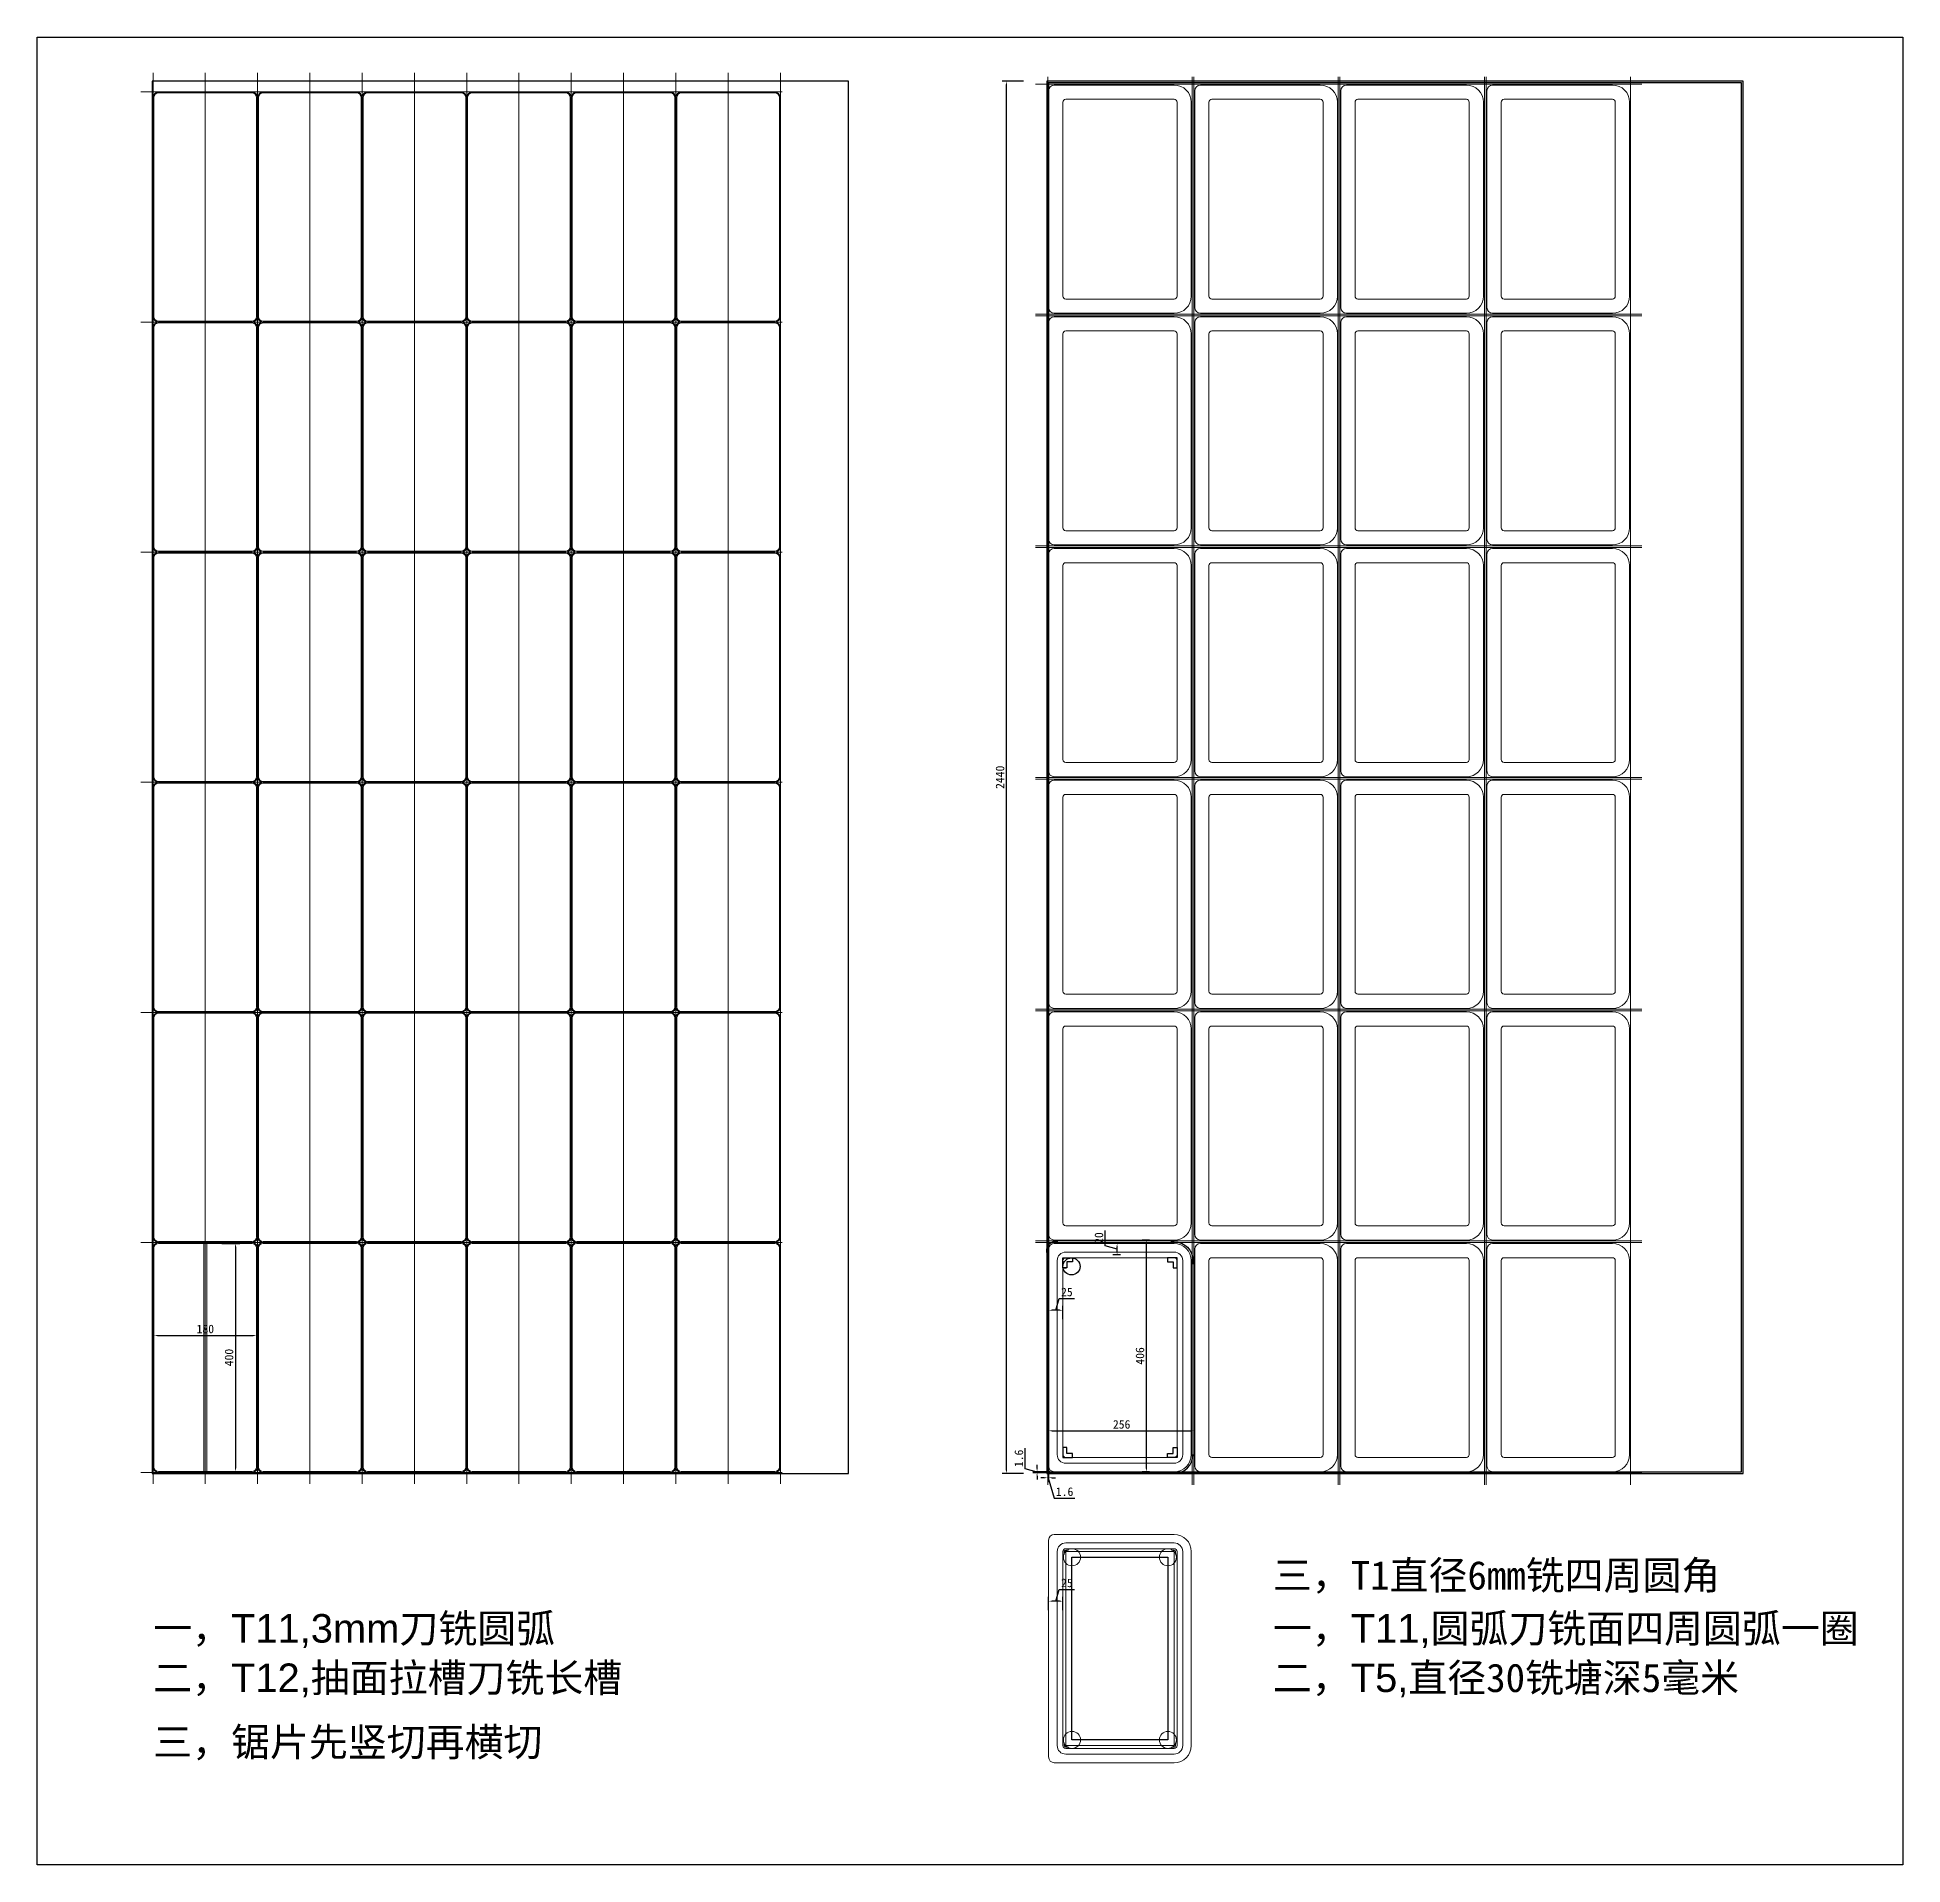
# Model space of a CAD drawing. Header units: millimetres. Extents: x 8271 to 20683, y -3281 to -79.
# Drawn here: x 17415 to 20683, y -3281 to -79 of the extents above; entities that cross this region are included whole.
import ezdxf

# ---------------------------------------------------------------- set-up
doc = ezdxf.new("R2010")
doc.units = ezdxf.units.MM
doc.layers.add('0-文字', color=2, linetype='Continuous')
doc.layers.add('0-标注', color=7, linetype='Continuous')
doc.layers.add('底板框实线', color=7, linetype='Continuous', lineweight=20)
doc.layers.add('木榫实线', color=4, linetype='Continuous', lineweight=15)
doc.styles.add('ROMANS', font='NSimSun.ttf')
doc.styles.get("Standard").update_dxf_attribs({"font": 'arial.ttf'})
doc.dimstyles.new('DIM 6', dxfattribs={"dimscale": 6, "dimtxt": 2.5, "dimasz": 1, "dimexe": 1.25, "dimexo": 0.625, "dimtad": 1, "dimdsep": 46, "dimtxsty": 'ROMANS', "dimcen": 0, "dimclrt": 7, "dimadec": 0, "dimazin": 0, "dimtfac": 1, "dimtofl": 0, "dimtmove": 1, "dimatfit": 3, "dimfxl": 5, "dimfxlon": 1, "dimarcsym": 0})

msp = doc.modelspace()

# ---------------------------------------------------------------- texts
at = {"layer": '0-文字', "char_height": 50, "width": 1645.4558, "attachment_point": 1}
for s, insert in [('{\\fSimSun|b0|i0|c134|p2;三，T1直径6mm铣四周圆角}', (19579.666, -2748.626)), ('一，T11,3mm刀铣圆弧', (17617.661, -2841.659)), ('{\\fSimSun|b0|i0|c134|p2;一，}T11,{\\fSimSun|b0|i0|c134|p2;圆弧刀铣面四周圆弧一圈}', (19579.666, -2841.659)), ('{\\fSimSun|b0|i0|c134|p2;二，}T12,{\\fSimSun|b0|i0|c134|p2;抽面拉槽刀铣长槽}', (17617.661, -2928.244)), ('{\\fSimSun|b0|i0|c134|p2;二，}T5,{\\fSimSun|b0|i0|c134|p2;直径30铣塘深5毫米}', (19579.666, -2928.244)), ('{\\fSimSun|b0|i0|c134|p2;三，锯片先竖切再横切}', (17617.661, -3040.703))]:
    msp.add_mtext(s, dxfattribs=dict(at, insert=insert))

# ---------------------------------------------------------------- blocks, each defined once
blk = doc.blocks.new('*D42')
at = {"layer": '0-标注', "color": 0, "lineweight": -2, "transparency": 16777216}
for p, q in [((19363.2, -2186.3), (19350.5, -2186.3)), ((19358, -2586.3), (19358, -2192.3)), ((19363.2, -2592.3), (19350.5, -2592.3))]:
    blk.add_line(p, q, dxfattribs=at)
at = {"layer": '0-标注', "color": 0, "transparency": 16777216}
for points in [[(19357, -2192.3), (19359, -2192.3), (19358, -2186.3)], [(19357, -2586.3), (19359, -2586.3), (19358, -2592.3)]]:
    blk.add_solid(points, dxfattribs=at)
at = {"layer": 'Defpoints', "color": 0, "transparency": 16777216}
for p in [(19358, -2186.3), (19366.9, -2186.3), (19366.9, -2592.3)]:
    blk.add_point(p, dxfattribs=at)
at = {"layer": '0-标注', "color": 7, "transparency": 16777216, "insert": (19346.7, -2389.3), "char_height": 15, "attachment_point": 5, "rotation": 90, "style": 'ROMANS'}
blk.add_mtext('406', dxfattribs=at)
blk = doc.blocks.new('*D41')
at = {"layer": '0-标注', "color": 0, "lineweight": -2, "transparency": 16777216}
for p, q in [((19186.6, -2543.7), (19186.6, -2513)), ((19442.6, -2543.7), (19442.6, -2513)), ((19192.6, -2520.5), (19436.6, -2520.5))]:
    blk.add_line(p, q, dxfattribs=at)
at = {"layer": '0-标注', "color": 0, "transparency": 16777216}
for points in [[(19192.6, -2519.5), (19192.6, -2521.5), (19186.6, -2520.5)], [(19436.6, -2519.5), (19436.6, -2521.5), (19442.6, -2520.5)]]:
    blk.add_solid(points, dxfattribs=at)
at = {"layer": 'Defpoints', "color": 0, "transparency": 16777216}
for p in [(19186.6, -2547.4), (19442.6, -2520.5), (19442.6, -2547.4)]:
    blk.add_point(p, dxfattribs=at)
at = {"layer": '0-标注', "color": 7, "transparency": 16777216, "insert": (19314.6, -2509.3), "char_height": 15, "attachment_point": 5, "style": 'ROMANS'}
blk.add_mtext('256', dxfattribs=at)
blk = doc.blocks.new('*D40')
at = {"layer": '0-标注', "color": 0, "lineweight": -2, "transparency": 16777216}
for p, q in [((19145.7, -2586.9), (19145.7, -2550.7)), ((19166.4, -2586.3), (19166.4, -2580.3)), ((19166.4, -2593.1), (19145.7, -2586.9)), ((19182.9, -2592.3), (19158.9, -2592.3)), ((19179.3, -2593.9), (19158.9, -2593.9)), ((19166.4, -2592.3), (19166.4, -2593.9)), ((19166.4, -2599.9), (19166.4, -2605.9))]:
    blk.add_line(p, q, dxfattribs=at)
at = {"layer": '0-标注', "color": 0, "transparency": 16777216}
for points in [[(19165.4, -2586.3), (19167.4, -2586.3), (19166.4, -2592.3)], [(19165.4, -2599.9), (19167.4, -2599.9), (19166.4, -2593.9)]]:
    blk.add_solid(points, dxfattribs=at)
at = {"layer": 'Defpoints', "color": 0, "transparency": 16777216}
for p in [(19166.4, -2593.9), (19183, -2593.9), (19186.6, -2592.3)]:
    blk.add_point(p, dxfattribs=at)
at = {"layer": '0-标注', "color": 7, "transparency": 16777216, "insert": (19134.5, -2568.8), "char_height": 15, "attachment_point": 5, "rotation": 90, "style": 'ROMANS'}
blk.add_mtext('1.6', dxfattribs=at)
blk = doc.blocks.new('*D39')
at = {"layer": '0-标注', "color": 0, "lineweight": -2, "transparency": 16777216}
for p, q in [((19179, -2602.8), (19173, -2602.8)), ((19185, -2596), (19185, -2610.3)), ((19186.6, -2602.8), (19185, -2602.8)), ((19185.8, -2602.8), (19196.5, -2638.4)), ((19186.6, -2596), (19186.6, -2610.3)), ((19192.6, -2602.8), (19198.6, -2602.8)), ((19196.5, -2638.4), (19232.7, -2638.4))]:
    blk.add_line(p, q, dxfattribs=at)
at = {"layer": '0-标注', "color": 0, "transparency": 16777216}
for points in [[(19179, -2601.8), (19179, -2603.8), (19185, -2602.8)], [(19192.6, -2601.8), (19192.6, -2603.8), (19186.6, -2602.8)]]:
    blk.add_solid(points, dxfattribs=at)
at = {"layer": 'Defpoints', "color": 0, "transparency": 16777216}
for p in [(19185, -2592.3), (19185, -2602.8), (19186.6, -2592.3)]:
    blk.add_point(p, dxfattribs=at)
at = {"layer": '0-标注', "color": 7, "transparency": 16777216, "insert": (19214.6, -2627.2), "char_height": 15, "attachment_point": 5, "style": 'ROMANS'}
blk.add_mtext('1.6', dxfattribs=at)
blk = doc.blocks.new('*D38')
at = {"layer": '0-标注', "color": 0, "lineweight": -2, "transparency": 16777216}
for p, q in [((19142.7, -155.3), (19105.2, -155.3)), ((19112.7, -2589.3), (19112.7, -161.3)), ((19142.7, -2595.3), (19105.2, -2595.3))]:
    blk.add_line(p, q, dxfattribs=at)
at = {"layer": '0-标注', "color": 0, "transparency": 16777216}
for points in [[(19111.7, -161.3), (19113.7, -161.3), (19112.7, -155.3)], [(19111.7, -2589.3), (19113.7, -2589.3), (19112.7, -2595.3)]]:
    blk.add_solid(points, dxfattribs=at)
at = {"layer": 'Defpoints', "color": 0, "transparency": 16777216}
for p in [(19112.7, -155.3), (19183.6, -155.3), (19183.6, -2595.3)]:
    blk.add_point(p, dxfattribs=at)
at = {"layer": '0-标注', "color": 7, "transparency": 16777216, "insert": (19101.5, -1375.3), "char_height": 15, "attachment_point": 5, "rotation": 90, "style": 'ROMANS'}
blk.add_mtext('2440', dxfattribs=at)
blk = doc.blocks.new('*D37')
at = {"layer": '0-标注', "color": 0, "lineweight": -2, "transparency": 16777216}
for p, q in [((19199.1, -2819), (19205.3, -2798.4)), ((19205.3, -2798.4), (19231.8, -2798.4)), ((19186.6, -2834.9), (19186.6, -2811.5)), ((19205.6, -2819), (19192.6, -2819)), ((19211.6, -2834.9), (19211.6, -2811.5))]:
    blk.add_line(p, q, dxfattribs=at)
at = {"layer": '0-标注', "color": 0, "transparency": 16777216}
for points in [[(19192.6, -2818), (19192.6, -2820), (19186.6, -2819)], [(19205.6, -2818), (19205.6, -2820), (19211.6, -2819)]]:
    blk.add_solid(points, dxfattribs=at)
at = {"layer": 'Defpoints', "color": 0, "transparency": 16777216}
for p in [(19186.6, -2819), (19186.6, -2838.6), (19211.6, -2838.6)]:
    blk.add_point(p, dxfattribs=at)
at = {"layer": '0-标注', "color": 7, "transparency": 16777216, "insert": (19218.6, -2787.1), "char_height": 15, "attachment_point": 5, "style": 'ROMANS'}
blk.add_mtext('25', dxfattribs=at)
blk = doc.blocks.new('*D36')
at = {"layer": '0-标注', "color": 0, "lineweight": -2, "transparency": 16777216}
for p, q in [((19186.6, -2325.1), (19186.6, -2301.7)), ((19205.6, -2309.2), (19192.6, -2309.2)), ((19199.1, -2309.2), (19205.3, -2288.6)), ((19205.3, -2288.6), (19231.8, -2288.6)), ((19211.6, -2325.1), (19211.6, -2301.7))]:
    blk.add_line(p, q, dxfattribs=at)
at = {"layer": '0-标注', "color": 0, "transparency": 16777216}
for points in [[(19192.6, -2308.2), (19192.6, -2310.2), (19186.6, -2309.2)], [(19205.6, -2308.2), (19205.6, -2310.2), (19211.6, -2309.2)]]:
    blk.add_solid(points, dxfattribs=at)
at = {"layer": 'Defpoints', "color": 0, "transparency": 16777216}
for p in [(19186.6, -2309.2), (19186.6, -2328.8), (19211.6, -2328.8)]:
    blk.add_point(p, dxfattribs=at)
at = {"layer": '0-标注', "color": 7, "transparency": 16777216, "insert": (19218.6, -2277.3), "char_height": 15, "attachment_point": 5, "style": 'ROMANS'}
blk.add_mtext('25', dxfattribs=at)
blk = doc.blocks.new('*D35')
at = {"layer": '0-标注', "color": 0, "lineweight": -2, "transparency": 16777216}
for p, q in [((19286, -2196.1), (19286, -2169.3)), ((19306.6, -2202.3), (19286, -2196.1)), ((19312.7, -2192.3), (19299.1, -2192.3)), ((19312.7, -2212.3), (19299.1, -2212.3)), ((19306.6, -2206.3), (19306.6, -2198.3))]:
    blk.add_line(p, q, dxfattribs=at)
at = {"layer": '0-标注', "color": 0, "transparency": 16777216}
for points in [[(19305.6, -2198.3), (19307.6, -2198.3), (19306.6, -2192.3)], [(19305.6, -2206.3), (19307.6, -2206.3), (19306.6, -2212.3)]]:
    blk.add_solid(points, dxfattribs=at)
at = {"layer": 'Defpoints', "color": 0, "transparency": 16777216}
for p in [(19306.6, -2192.3), (19316.5, -2192.3), (19316.5, -2212.3)]:
    blk.add_point(p, dxfattribs=at)
at = {"layer": '0-标注', "color": 7, "transparency": 16777216, "insert": (19274.8, -2182.7), "char_height": 15, "attachment_point": 5, "rotation": 90, "style": 'ROMANS'}
blk.add_mtext('20', dxfattribs=at)
blk = doc.blocks.new('*D34')
at = {"layer": '0-标注', "color": 0, "lineweight": -2, "transparency": 16777216}
for p, q in [((17738.1, -2192.1), (17769.3, -2192.1)), ((17761.8, -2198.1), (17761.8, -2586.1)), ((17738.1, -2592.1), (17769.3, -2592.1))]:
    blk.add_line(p, q, dxfattribs=at)
at = {"layer": '0-标注', "color": 0, "transparency": 16777216}
for points in [[(17760.8, -2198.1), (17762.8, -2198.1), (17761.8, -2192.1)], [(17760.8, -2586.1), (17762.8, -2586.1), (17761.8, -2592.1)]]:
    blk.add_solid(points, dxfattribs=at)
at = {"layer": 'Defpoints', "color": 0, "transparency": 16777216}
for p in [(17734.4, -2192.1), (17734.4, -2592.1), (17761.8, -2592.1)]:
    blk.add_point(p, dxfattribs=at)
at = {"layer": '0-标注', "color": 7, "transparency": 16777216, "insert": (17750.6, -2392.1), "char_height": 15, "attachment_point": 5, "rotation": 90, "style": 'ROMANS'}
blk.add_mtext('400', dxfattribs=at)
blk = doc.blocks.new('*D33')
at = {"layer": '0-标注', "color": 0, "lineweight": -2, "transparency": 16777216}
for p, q in [((17619, -2383.4), (17619, -2345.9)), ((17799, -2383.4), (17799, -2345.9)), ((17625, -2353.4), (17793, -2353.4))]:
    blk.add_line(p, q, dxfattribs=at)
at = {"layer": '0-标注', "color": 0, "transparency": 16777216}
for points in [[(17625, -2352.4), (17625, -2354.4), (17619, -2353.4)], [(17793, -2352.4), (17793, -2354.4), (17799, -2353.4)]]:
    blk.add_solid(points, dxfattribs=at)
at = {"layer": 'Defpoints', "color": 0, "transparency": 16777216}
for p in [(17799, -2353.4), (17619, -2392.1), (17799, -2392.1)]:
    blk.add_point(p, dxfattribs=at)
at = {"layer": '0-标注', "color": 7, "transparency": 16777216, "insert": (17709, -2342.1), "char_height": 15, "attachment_point": 5, "style": 'ROMANS'}
blk.add_mtext('180', dxfattribs=at)

# ---------------------------------------------------------------- dimensions: what is measured, and where the dimension line sits
at = {"layer": '0-标注', "color": 4}
for base, p1, p2, picture, middle in [((19112.743, -155.267), (19183.612, -2595.267), (19183.612, -155.267), '*D38', (19101.493, -1375.267)), ((19357.978, -2186.267), (19366.906, -2592.267), (19366.906, -2186.267), '*D42', (19346.728, -2389.267)), ((19166.37, -2593.867), (19186.612, -2592.267), (19183.008, -2593.867), '*D40', (19134.495, -2583.13))]:
    dim = msp.add_linear_dim(base=base, p1=p1, p2=p2, angle=90, dimstyle='DIM 6', dxfattribs=at)
    dim.commit()
    dim.dimension.update_dxf_attribs({"geometry": picture, "text_midpoint": middle})
at = {"layer": '0-标注'}
for base, p1, p2, picture, middle in [((19306.641, -2192.267), (19316.475, -2212.267), (19316.475, -2192.267), '*D35', (19274.766, -2192.33)), ((17761.829, -2592.067), (17734.362, -2192.067), (17734.362, -2592.067), '*D34', (17750.579, -2392.067))]:
    dim = msp.add_linear_dim(base=base, p1=p1, p2=p2, angle=90, dimstyle='DIM 6', dxfattribs=at)
    dim.commit()
    dim.dimension.update_dxf_attribs({"geometry": picture, "text_midpoint": middle})
for base, p1, p2, picture, middle in [((19186.612, -2309.186), (19211.612, -2328.829), (19186.612, -2328.829), '*D36', (19209.049, -2277.311)), ((17798.985, -2353.376), (17618.985, -2392.067), (17798.985, -2392.067), '*D33', (17708.985, -2342.126)), ((19186.612, -2818.991), (19211.612, -2838.634), (19186.612, -2838.634), '*D37', (19209.049, -2787.116))]:
    dim = msp.add_linear_dim(base=base, p1=p1, p2=p2, dimstyle='DIM 6', dxfattribs=at)
    dim.commit()
    dim.dimension.update_dxf_attribs({"geometry": picture, "text_midpoint": middle})
at = {"layer": '0-标注', "color": 4}
for base, p1, p2, picture, middle in [((19442.612, -2520.541), (19186.612, -2547.4), (19442.612, -2547.4), '*D41', (19314.612, -2509.291)), ((19185.012, -2602.783), (19186.612, -2592.267), (19185.012, -2592.267), '*D39', (19200.249, -2627.158))]:
    dim = msp.add_linear_dim(base=base, p1=p1, p2=p2, dimstyle='DIM 6', dxfattribs=at)
    dim.commit()
    dim.dimension.update_dxf_attribs({"geometry": picture, "text_midpoint": middle})

# ---------------------------------------------------------------- linework, layer by layer
at = {"layer": '0-标注', "color": 4}
for p, q in [((19228.377, -2217.267), (19228.377, -2223.267)), ((19439.612, -2222.267), (19439.612, -2228.267)), ((19211.612, -2234.822), (19217.612, -2234.822)), ((19218.612, -2224.267), (19218.612, -2234.822)), ((19228.377, -2224.267), (19218.612, -2224.267)), ((19394.846, -2224.267), (19404.612, -2224.267)), ((19404.612, -2224.267), (19404.612, -2234.822)), ((19218.612, -2560.267), (19218.612, -2549.713)), ((19228.377, -2560.267), (19218.612, -2560.267)), ((19228.377, -2567.267), (19228.377, -2561.267)), ((19394.846, -2560.267), (19404.612, -2560.267)), ((19404.612, -2560.267), (19404.612, -2549.713))]:
    msp.add_line(p, q, dxfattribs=at)
msp.add_lwpolyline([(17414.627, -78.657), (20683.13, -78.657), (20683.13, -3280.79), (17414.627, -3280.79)], close=True, dxfattribs=at)
at = {"layer": '0-标注'}
for points in [[(17615.785, -2595.267), (18835.785, -2595.267), (18835.785, -155.267), (17615.785, -155.267)], [(19183.612, -2595.267), (20403.612, -2595.267), (20403.612, -155.267), (19183.612, -155.267)], [(19186.612, -2592.267), (20400.612, -2592.267), (20400.612, -158.267), (19186.612, -158.267)], [(19227.585, -2742.031), (19395.638, -2742.031), (19395.638, -3062.114), (19227.585, -3062.114)]]:
    msp.add_lwpolyline(points, close=True, dxfattribs=at)
at = {"layer": '0-标注', "color": 3}
for points in [[(19183.612, -2208.267), (19183.612, -2202.267, -0.41421356), (19196.612, -2189.267), (19202.612, -2189.267)], [(19400.612, -2189.267), (19406.612, -2189.267, -0.41421356), (19439.612, -2222.267)], [(19183.612, -2576.267), (19183.612, -2582.267, 0.41421356), (19196.612, -2595.267), (19202.612, -2595.267)], [(19400.612, -2595.267), (19406.612, -2595.267, 0.41421356), (19439.612, -2562.267)]]:
    msp.add_lwpolyline(points, format="xyb", dxfattribs=at)
at = {"layer": '0-标注', "color": 4}
for points in [[(19218.612, -2234.822), (19211.612, -2234.822), (19211.612, -2217.267), (19228.377, -2217.267), (19228.377, -2224.267)], [(19404.612, -2234.822), (19411.612, -2234.822), (19411.612, -2217.267), (19394.846, -2217.267), (19394.846, -2224.267)], [(19218.612, -2549.713), (19211.612, -2549.713), (19211.612, -2567.267), (19228.377, -2567.267), (19228.377, -2560.267)], [(19404.612, -2549.713), (19411.612, -2549.713), (19411.612, -2567.267), (19394.846, -2567.267), (19394.846, -2560.267)]]:
    msp.add_lwpolyline(points, dxfattribs=at)
at = {"layer": '0-标注'}
msp.add_circle((19226.781, -2232.439), 15, dxfattribs=at)
at = {"layer": '底板框实线', "color": 5}
for p, q in [((17617.385, -2613.667), (17617.385, -141.095)), ((17708.985, -2613.667), (17708.985, -141.095)), ((17800.585, -2613.667), (17800.585, -141.095)), ((17892.185, -2613.667), (17892.185, -141.095)), ((17983.785, -2613.667), (17983.785, -141.095)), ((18075.385, -2613.667), (18075.385, -141.095)), ((18166.985, -2613.667), (18166.985, -141.095)), ((18258.585, -2613.667), (18258.585, -141.095)), ((18350.185, -2613.667), (18350.185, -141.095)), ((18441.785, -2613.667), (18441.785, -141.095)), ((18533.385, -2613.667), (18533.385, -141.095)), ((18624.985, -2613.667), (18624.985, -141.095)), ((18716.585, -2613.667), (18716.585, -141.095)), ((18719.985, -174.467), (17595.785, -174.467)), ((18719.985, -577.667), (17595.785, -577.667)), ((18719.985, -980.867), (17595.785, -980.867)), ((18719.985, -1384.067), (17595.785, -1384.067)), ((18719.985, -1787.267), (17595.785, -1787.267)), ((18719.985, -2190.467), (17595.785, -2190.467)), ((18719.985, -2593.667), (17595.785, -2593.667))]:
    msp.add_line(p, q, dxfattribs=at)
at = {"layer": '底板框实线', "color": 1}
for p, q in [((20226.212, -160.667), (19163.612, -160.667)), ((19185.012, -2615.267), (19185.012, -147.695)), ((19438.212, -2615.267), (19438.212, -147.695)), ((19441.012, -2615.267), (19441.012, -147.695)), ((19694.212, -2615.267), (19694.212, -147.695)), ((19697.012, -2615.267), (19697.012, -147.695)), ((19950.212, -2615.267), (19950.212, -147.695)), ((19953.012, -2615.267), (19953.012, -147.695)), ((20206.212, -2615.267), (20206.212, -147.695)), ((20226.212, -563.867), (19163.612, -563.867)), ((20226.212, -566.667), (19163.612, -566.667)), ((20226.212, -969.867), (19163.612, -969.867)), ((20226.212, -972.667), (19163.612, -972.667)), ((20226.212, -1375.867), (19163.612, -1375.867)), ((20226.212, -1378.667), (19163.612, -1378.667)), ((20226.212, -1781.867), (19163.612, -1781.867)), ((20226.212, -1784.667), (19163.612, -1784.667)), ((20226.212, -2187.867), (19163.612, -2187.867)), ((20226.212, -2190.667), (19163.612, -2190.667)), ((20226.212, -2593.867), (19163.612, -2593.867))]:
    msp.add_line(p, q, dxfattribs=at)
at = {"layer": '底板框实线'}
for p, q in [((17706.485, -2592.067), (17706.485, -2192.067)), ((17711.485, -2192.067), (17711.485, -2592.067))]:
    msp.add_line(p, q, dxfattribs=at)
at = {"layer": '底板框实线', "color": 5}
for points in [[(17617.485, -189.067), (17617.485, -184.067, -0.41421356), (17626.985, -174.567), (17631.985, -174.567)], [(17800.485, -189.067), (17800.485, -184.067, 0.41421356), (17790.985, -174.567), (17785.985, -174.567)], [(17800.685, -189.067), (17800.685, -184.067, -0.41421356), (17810.185, -174.567), (17815.185, -174.567)], [(17983.685, -189.067), (17983.685, -184.067, 0.41421356), (17974.185, -174.567), (17969.185, -174.567)], [(17983.885, -189.067), (17983.885, -184.067, -0.41421356), (17993.385, -174.567), (17998.385, -174.567)], [(18166.885, -189.067), (18166.885, -184.067, 0.41421356), (18157.385, -174.567), (18152.385, -174.567)], [(18167.085, -189.067), (18167.085, -184.067, -0.41421356), (18176.585, -174.567), (18181.585, -174.567)], [(18350.085, -189.067), (18350.085, -184.067, 0.41421356), (18340.585, -174.567), (18335.585, -174.567)], [(18350.285, -189.067), (18350.285, -184.067, -0.41421356), (18359.785, -174.567), (18364.785, -174.567)], [(18533.285, -189.067), (18533.285, -184.067, 0.41421356), (18523.785, -174.567), (18518.785, -174.567)], [(18533.485, -189.067), (18533.485, -184.067, -0.41421356), (18542.985, -174.567), (18547.985, -174.567)], [(18716.485, -189.067), (18716.485, -184.067, 0.41421356), (18706.985, -174.567), (18701.985, -174.567)], [(17631.985, -577.567), (17626.985, -577.567, -0.41421356), (17617.485, -568.067), (17617.485, -563.067)], [(17617.485, -592.267), (17617.485, -587.267, -0.41421356), (17626.985, -577.767), (17631.985, -577.767)], [(17785.985, -577.567), (17790.985, -577.567, 0.41421356), (17800.485, -568.067), (17800.485, -563.067)], [(17800.485, -592.267), (17800.485, -587.267, 0.41421356), (17790.985, -577.767), (17785.985, -577.767)], [(17815.185, -577.567), (17810.185, -577.567, -0.41421356), (17800.685, -568.067), (17800.685, -563.067)], [(17800.685, -592.267), (17800.685, -587.267, -0.41421356), (17810.185, -577.767), (17815.185, -577.767)], [(17969.185, -577.567), (17974.185, -577.567, 0.41421356), (17983.685, -568.067), (17983.685, -563.067)], [(17983.685, -592.267), (17983.685, -587.267, 0.41421356), (17974.185, -577.767), (17969.185, -577.767)], [(17998.385, -577.567), (17993.385, -577.567, -0.41421356), (17983.885, -568.067), (17983.885, -563.067)], [(17983.885, -592.267), (17983.885, -587.267, -0.41421356), (17993.385, -577.767), (17998.385, -577.767)], [(18152.385, -577.567), (18157.385, -577.567, 0.41421356), (18166.885, -568.067), (18166.885, -563.067)], [(18166.885, -592.267), (18166.885, -587.267, 0.41421356), (18157.385, -577.767), (18152.385, -577.767)], [(18181.585, -577.567), (18176.585, -577.567, -0.41421356), (18167.085, -568.067), (18167.085, -563.067)], [(18167.085, -592.267), (18167.085, -587.267, -0.41421356), (18176.585, -577.767), (18181.585, -577.767)], [(18335.585, -577.567), (18340.585, -577.567, 0.41421356), (18350.085, -568.067), (18350.085, -563.067)], [(18350.085, -592.267), (18350.085, -587.267, 0.41421356), (18340.585, -577.767), (18335.585, -577.767)], [(18364.785, -577.567), (18359.785, -577.567, -0.41421356), (18350.285, -568.067), (18350.285, -563.067)], [(18350.285, -592.267), (18350.285, -587.267, -0.41421356), (18359.785, -577.767), (18364.785, -577.767)], [(18518.785, -577.567), (18523.785, -577.567, 0.41421356), (18533.285, -568.067), (18533.285, -563.067)], [(18533.285, -592.267), (18533.285, -587.267, 0.41421356), (18523.785, -577.767), (18518.785, -577.767)], [(18547.985, -577.567), (18542.985, -577.567, -0.41421356), (18533.485, -568.067), (18533.485, -563.067)], [(18533.485, -592.267), (18533.485, -587.267, -0.41421356), (18542.985, -577.767), (18547.985, -577.767)], [(18701.985, -577.567), (18706.985, -577.567, 0.41421356), (18716.485, -568.067), (18716.485, -563.067)], [(18716.485, -592.267), (18716.485, -587.267, 0.41421356), (18706.985, -577.767), (18701.985, -577.767)], [(17631.985, -980.767), (17626.985, -980.767, -0.41421356), (17617.485, -971.267), (17617.485, -966.267)], [(17785.985, -980.767), (17790.985, -980.767, 0.41421356), (17800.485, -971.267), (17800.485, -966.267)], [(17815.185, -980.767), (17810.185, -980.767, -0.41421356), (17800.685, -971.267), (17800.685, -966.267)], [(17969.185, -980.767), (17974.185, -980.767, 0.41421356), (17983.685, -971.267), (17983.685, -966.267)], [(17998.385, -980.767), (17993.385, -980.767, -0.41421356), (17983.885, -971.267), (17983.885, -966.267)], [(18152.385, -980.767), (18157.385, -980.767, 0.41421356), (18166.885, -971.267), (18166.885, -966.267)], [(18181.585, -980.767), (18176.585, -980.767, -0.41421356), (18167.085, -971.267), (18167.085, -966.267)], [(18335.585, -980.767), (18340.585, -980.767, 0.41421356), (18350.085, -971.267), (18350.085, -966.267)], [(18364.785, -980.767), (18359.785, -980.767, -0.41421356), (18350.285, -971.267), (18350.285, -966.267)], [(18518.785, -980.767), (18523.785, -980.767, 0.41421356), (18533.285, -971.267), (18533.285, -966.267)], [(18547.985, -980.767), (18542.985, -980.767, -0.41421356), (18533.485, -971.267), (18533.485, -966.267)], [(18701.985, -980.767), (18706.985, -980.767, 0.41421356), (18716.485, -971.267), (18716.485, -966.267)], [(17617.485, -995.467), (17617.485, -990.467, -0.41421356), (17626.985, -980.967), (17631.985, -980.967)], [(17800.485, -995.467), (17800.485, -990.467, 0.41421356), (17790.985, -980.967), (17785.985, -980.967)], [(17800.685, -995.467), (17800.685, -990.467, -0.41421356), (17810.185, -980.967), (17815.185, -980.967)], [(17983.685, -995.467), (17983.685, -990.467, 0.41421356), (17974.185, -980.967), (17969.185, -980.967)], [(17983.885, -995.467), (17983.885, -990.467, -0.41421356), (17993.385, -980.967), (17998.385, -980.967)], [(18166.885, -995.467), (18166.885, -990.467, 0.41421356), (18157.385, -980.967), (18152.385, -980.967)], [(18167.085, -995.467), (18167.085, -990.467, -0.41421356), (18176.585, -980.967), (18181.585, -980.967)], [(18350.085, -995.467), (18350.085, -990.467, 0.41421356), (18340.585, -980.967), (18335.585, -980.967)], [(18350.285, -995.467), (18350.285, -990.467, -0.41421356), (18359.785, -980.967), (18364.785, -980.967)], [(18533.285, -995.467), (18533.285, -990.467, 0.41421356), (18523.785, -980.967), (18518.785, -980.967)], [(18533.485, -995.467), (18533.485, -990.467, -0.41421356), (18542.985, -980.967), (18547.985, -980.967)], [(18716.485, -995.467), (18716.485, -990.467, 0.41421356), (18706.985, -980.967), (18701.985, -980.967)], [(17631.985, -1383.967), (17626.985, -1383.967, -0.41421356), (17617.485, -1374.467), (17617.485, -1369.467)], [(17785.985, -1383.967), (17790.985, -1383.967, 0.41421356), (17800.485, -1374.467), (17800.485, -1369.467)], [(17815.185, -1383.967), (17810.185, -1383.967, -0.41421356), (17800.685, -1374.467), (17800.685, -1369.467)], [(17969.185, -1383.967), (17974.185, -1383.967, 0.41421356), (17983.685, -1374.467), (17983.685, -1369.467)], [(17998.385, -1383.967), (17993.385, -1383.967, -0.41421356), (17983.885, -1374.467), (17983.885, -1369.467)], [(18152.385, -1383.967), (18157.385, -1383.967, 0.41421356), (18166.885, -1374.467), (18166.885, -1369.467)], [(18181.585, -1383.967), (18176.585, -1383.967, -0.41421356), (18167.085, -1374.467), (18167.085, -1369.467)], [(18335.585, -1383.967), (18340.585, -1383.967, 0.41421356), (18350.085, -1374.467), (18350.085, -1369.467)], [(18364.785, -1383.967), (18359.785, -1383.967, -0.41421356), (18350.285, -1374.467), (18350.285, -1369.467)], [(18518.785, -1383.967), (18523.785, -1383.967, 0.41421356), (18533.285, -1374.467), (18533.285, -1369.467)], [(18547.985, -1383.967), (18542.985, -1383.967, -0.41421356), (18533.485, -1374.467), (18533.485, -1369.467)], [(18701.985, -1383.967), (18706.985, -1383.967, 0.41421356), (18716.485, -1374.467), (18716.485, -1369.467)], [(17617.485, -1398.667), (17617.485, -1393.667, -0.41421356), (17626.985, -1384.167), (17631.985, -1384.167)], [(17800.485, -1398.667), (17800.485, -1393.667, 0.41421356), (17790.985, -1384.167), (17785.985, -1384.167)], [(17800.685, -1398.667), (17800.685, -1393.667, -0.41421356), (17810.185, -1384.167), (17815.185, -1384.167)], [(17983.685, -1398.667), (17983.685, -1393.667, 0.41421356), (17974.185, -1384.167), (17969.185, -1384.167)], [(17983.885, -1398.667), (17983.885, -1393.667, -0.41421356), (17993.385, -1384.167), (17998.385, -1384.167)], [(18166.885, -1398.667), (18166.885, -1393.667, 0.41421356), (18157.385, -1384.167), (18152.385, -1384.167)], [(18167.085, -1398.667), (18167.085, -1393.667, -0.41421356), (18176.585, -1384.167), (18181.585, -1384.167)], [(18350.085, -1398.667), (18350.085, -1393.667, 0.41421356), (18340.585, -1384.167), (18335.585, -1384.167)], [(18350.285, -1398.667), (18350.285, -1393.667, -0.41421356), (18359.785, -1384.167), (18364.785, -1384.167)], [(18533.285, -1398.667), (18533.285, -1393.667, 0.41421356), (18523.785, -1384.167), (18518.785, -1384.167)], [(18533.485, -1398.667), (18533.485, -1393.667, -0.41421356), (18542.985, -1384.167), (18547.985, -1384.167)], [(18716.485, -1398.667), (18716.485, -1393.667, 0.41421356), (18706.985, -1384.167), (18701.985, -1384.167)], [(17631.985, -1787.167), (17626.985, -1787.167, -0.41421356), (17617.485, -1777.667), (17617.485, -1772.667)], [(17617.485, -1801.867), (17617.485, -1796.867, -0.41421356), (17626.985, -1787.367), (17631.985, -1787.367)], [(17785.985, -1787.167), (17790.985, -1787.167, 0.41421356), (17800.485, -1777.667), (17800.485, -1772.667)], [(17800.485, -1801.867), (17800.485, -1796.867, 0.41421356), (17790.985, -1787.367), (17785.985, -1787.367)], [(17815.185, -1787.167), (17810.185, -1787.167, -0.41421356), (17800.685, -1777.667), (17800.685, -1772.667)], [(17800.685, -1801.867), (17800.685, -1796.867, -0.41421356), (17810.185, -1787.367), (17815.185, -1787.367)], [(17969.185, -1787.167), (17974.185, -1787.167, 0.41421356), (17983.685, -1777.667), (17983.685, -1772.667)], [(17983.685, -1801.867), (17983.685, -1796.867, 0.41421356), (17974.185, -1787.367), (17969.185, -1787.367)], [(17998.385, -1787.167), (17993.385, -1787.167, -0.41421356), (17983.885, -1777.667), (17983.885, -1772.667)], [(17983.885, -1801.867), (17983.885, -1796.867, -0.41421356), (17993.385, -1787.367), (17998.385, -1787.367)], [(18152.385, -1787.167), (18157.385, -1787.167, 0.41421356), (18166.885, -1777.667), (18166.885, -1772.667)], [(18166.885, -1801.867), (18166.885, -1796.867, 0.41421356), (18157.385, -1787.367), (18152.385, -1787.367)], [(18181.585, -1787.167), (18176.585, -1787.167, -0.41421356), (18167.085, -1777.667), (18167.085, -1772.667)], [(18167.085, -1801.867), (18167.085, -1796.867, -0.41421356), (18176.585, -1787.367), (18181.585, -1787.367)], [(18335.585, -1787.167), (18340.585, -1787.167, 0.41421356), (18350.085, -1777.667), (18350.085, -1772.667)], [(18350.085, -1801.867), (18350.085, -1796.867, 0.41421356), (18340.585, -1787.367), (18335.585, -1787.367)], [(18364.785, -1787.167), (18359.785, -1787.167, -0.41421356), (18350.285, -1777.667), (18350.285, -1772.667)], [(18350.285, -1801.867), (18350.285, -1796.867, -0.41421356), (18359.785, -1787.367), (18364.785, -1787.367)], [(18518.785, -1787.167), (18523.785, -1787.167, 0.41421356), (18533.285, -1777.667), (18533.285, -1772.667)], [(18533.285, -1801.867), (18533.285, -1796.867, 0.41421356), (18523.785, -1787.367), (18518.785, -1787.367)], [(18547.985, -1787.167), (18542.985, -1787.167, -0.41421356), (18533.485, -1777.667), (18533.485, -1772.667)], [(18533.485, -1801.867), (18533.485, -1796.867, -0.41421356), (18542.985, -1787.367), (18547.985, -1787.367)], [(18701.985, -1787.167), (18706.985, -1787.167, 0.41421356), (18716.485, -1777.667), (18716.485, -1772.667)], [(18716.485, -1801.867), (18716.485, -1796.867, 0.41421356), (18706.985, -1787.367), (18701.985, -1787.367)], [(17631.985, -2190.367), (17626.985, -2190.367, -0.41421356), (17617.485, -2180.867), (17617.485, -2175.867)], [(17785.985, -2190.367), (17790.985, -2190.367, 0.41421356), (17800.485, -2180.867), (17800.485, -2175.867)], [(17815.185, -2190.367), (17810.185, -2190.367, -0.41421356), (17800.685, -2180.867), (17800.685, -2175.867)], [(17969.185, -2190.367), (17974.185, -2190.367, 0.41421356), (17983.685, -2180.867), (17983.685, -2175.867)], [(17998.385, -2190.367), (17993.385, -2190.367, -0.41421356), (17983.885, -2180.867), (17983.885, -2175.867)], [(18152.385, -2190.367), (18157.385, -2190.367, 0.41421356), (18166.885, -2180.867), (18166.885, -2175.867)], [(18181.585, -2190.367), (18176.585, -2190.367, -0.41421356), (18167.085, -2180.867), (18167.085, -2175.867)], [(18335.585, -2190.367), (18340.585, -2190.367, 0.41421356), (18350.085, -2180.867), (18350.085, -2175.867)], [(18364.785, -2190.367), (18359.785, -2190.367, -0.41421356), (18350.285, -2180.867), (18350.285, -2175.867)], [(18518.785, -2190.367), (18523.785, -2190.367, 0.41421356), (18533.285, -2180.867), (18533.285, -2175.867)], [(18547.985, -2190.367), (18542.985, -2190.367, -0.41421356), (18533.485, -2180.867), (18533.485, -2175.867)], [(18701.985, -2190.367), (18706.985, -2190.367, 0.41421356), (18716.485, -2180.867), (18716.485, -2175.867)], [(17617.485, -2205.067), (17617.485, -2200.067, -0.41421356), (17626.985, -2190.567), (17631.985, -2190.567)], [(17800.485, -2205.067), (17800.485, -2200.067, 0.41421356), (17790.985, -2190.567), (17785.985, -2190.567)], [(17800.685, -2205.067), (17800.685, -2200.067, -0.41421356), (17810.185, -2190.567), (17815.185, -2190.567)], [(17983.685, -2205.067), (17983.685, -2200.067, 0.41421356), (17974.185, -2190.567), (17969.185, -2190.567)], [(17983.885, -2205.067), (17983.885, -2200.067, -0.41421356), (17993.385, -2190.567), (17998.385, -2190.567)], [(18166.885, -2205.067), (18166.885, -2200.067, 0.41421356), (18157.385, -2190.567), (18152.385, -2190.567)], [(18167.085, -2205.067), (18167.085, -2200.067, -0.41421356), (18176.585, -2190.567), (18181.585, -2190.567)], [(18350.085, -2205.067), (18350.085, -2200.067, 0.41421356), (18340.585, -2190.567), (18335.585, -2190.567)], [(18350.285, -2205.067), (18350.285, -2200.067, -0.41421356), (18359.785, -2190.567), (18364.785, -2190.567)], [(18533.285, -2205.067), (18533.285, -2200.067, 0.41421356), (18523.785, -2190.567), (18518.785, -2190.567)], [(18533.485, -2205.067), (18533.485, -2200.067, -0.41421356), (18542.985, -2190.567), (18547.985, -2190.567)], [(18716.485, -2205.067), (18716.485, -2200.067, 0.41421356), (18706.985, -2190.567), (18701.985, -2190.567)], [(17631.985, -2593.567), (17626.985, -2593.567, -0.41421356), (17617.485, -2584.067), (17617.485, -2579.067)], [(17785.985, -2593.567), (17790.985, -2593.567, 0.41421356), (17800.485, -2584.067), (17800.485, -2579.067)], [(17815.185, -2593.567), (17810.185, -2593.567, -0.41421356), (17800.685, -2584.067), (17800.685, -2579.067)], [(17969.185, -2593.567), (17974.185, -2593.567, 0.41421356), (17983.685, -2584.067), (17983.685, -2579.067)], [(17998.385, -2593.567), (17993.385, -2593.567, -0.41421356), (17983.885, -2584.067), (17983.885, -2579.067)], [(18152.385, -2593.567), (18157.385, -2593.567, 0.41421356), (18166.885, -2584.067), (18166.885, -2579.067)], [(18181.585, -2593.567), (18176.585, -2593.567, -0.41421356), (18167.085, -2584.067), (18167.085, -2579.067)], [(18335.585, -2593.567), (18340.585, -2593.567, 0.41421356), (18350.085, -2584.067), (18350.085, -2579.067)], [(18364.785, -2593.567), (18359.785, -2593.567, -0.41421356), (18350.285, -2584.067), (18350.285, -2579.067)], [(18518.785, -2593.567), (18523.785, -2593.567, 0.41421356), (18533.285, -2584.067), (18533.285, -2579.067)], [(18547.985, -2593.567), (18542.985, -2593.567, -0.41421356), (18533.485, -2584.067), (18533.485, -2579.067)], [(18701.985, -2593.567), (18706.985, -2593.567, 0.41421356), (18716.485, -2584.067), (18716.485, -2579.067)]]:
    msp.add_lwpolyline(points, format="xyb", dxfattribs=at)
at = {"layer": '底板框实线', "color": 3}
for points in [[(17618.985, -568.067), (17618.985, -184.067, -0.41421356), (17626.985, -176.067), (17790.985, -176.067, -0.41421356), (17798.985, -184.067), (17798.985, -568.067, -0.41421356), (17790.985, -576.067), (17626.985, -576.067, -0.41421356)], [(17802.185, -568.067), (17802.185, -184.067, -0.41421356), (17810.185, -176.067), (17974.185, -176.067, -0.41421356), (17982.185, -184.067), (17982.185, -568.067, -0.41421356), (17974.185, -576.067), (17810.185, -576.067, -0.41421356)], [(17985.385, -568.067), (17985.385, -184.067, -0.41421356), (17993.385, -176.067), (18157.385, -176.067, -0.41421356), (18165.385, -184.067), (18165.385, -568.067, -0.41421356), (18157.385, -576.067), (17993.385, -576.067, -0.41421356)], [(18168.585, -568.067), (18168.585, -184.067, -0.41421356), (18176.585, -176.067), (18340.585, -176.067, -0.41421356), (18348.585, -184.067), (18348.585, -568.067, -0.41421356), (18340.585, -576.067), (18176.585, -576.067, -0.41421356)], [(18351.785, -568.067), (18351.785, -184.067, -0.41421356), (18359.785, -176.067), (18523.785, -176.067, -0.41421356), (18531.785, -184.067), (18531.785, -568.067, -0.41421356), (18523.785, -576.067), (18359.785, -576.067, -0.41421356)], [(18534.985, -568.067), (18534.985, -184.067, -0.41421356), (18542.985, -176.067), (18706.985, -176.067, -0.41421356), (18714.985, -184.067), (18714.985, -568.067, -0.41421356), (18706.985, -576.067), (18542.985, -576.067, -0.41421356)], [(17618.985, -971.267), (17618.985, -587.267, -0.41421356), (17626.985, -579.267), (17790.985, -579.267, -0.41421356), (17798.985, -587.267), (17798.985, -971.267, -0.41421356), (17790.985, -979.267), (17626.985, -979.267, -0.41421356)], [(17802.185, -971.267), (17802.185, -587.267, -0.41421356), (17810.185, -579.267), (17974.185, -579.267, -0.41421356), (17982.185, -587.267), (17982.185, -971.267, -0.41421356), (17974.185, -979.267), (17810.185, -979.267, -0.41421356)], [(17985.385, -971.267), (17985.385, -587.267, -0.41421356), (17993.385, -579.267), (18157.385, -579.267, -0.41421356), (18165.385, -587.267), (18165.385, -971.267, -0.41421356), (18157.385, -979.267), (17993.385, -979.267, -0.41421356)], [(18168.585, -971.267), (18168.585, -587.267, -0.41421356), (18176.585, -579.267), (18340.585, -579.267, -0.41421356), (18348.585, -587.267), (18348.585, -971.267, -0.41421356), (18340.585, -979.267), (18176.585, -979.267, -0.41421356)], [(18351.785, -971.267), (18351.785, -587.267, -0.41421356), (18359.785, -579.267), (18523.785, -579.267, -0.41421356), (18531.785, -587.267), (18531.785, -971.267, -0.41421356), (18523.785, -979.267), (18359.785, -979.267, -0.41421356)], [(18534.985, -971.267), (18534.985, -587.267, -0.41421356), (18542.985, -579.267), (18706.985, -579.267, -0.41421356), (18714.985, -587.267), (18714.985, -971.267, -0.41421356), (18706.985, -979.267), (18542.985, -979.267, -0.41421356)], [(17618.985, -1374.467), (17618.985, -990.467, -0.41421356), (17626.985, -982.467), (17790.985, -982.467, -0.41421356), (17798.985, -990.467), (17798.985, -1374.467, -0.41421356), (17790.985, -1382.467), (17626.985, -1382.467, -0.41421356)], [(17802.185, -1374.467), (17802.185, -990.467, -0.41421356), (17810.185, -982.467), (17974.185, -982.467, -0.41421356), (17982.185, -990.467), (17982.185, -1374.467, -0.41421356), (17974.185, -1382.467), (17810.185, -1382.467, -0.41421356)], [(17985.385, -1374.467), (17985.385, -990.467, -0.41421356), (17993.385, -982.467), (18157.385, -982.467, -0.41421356), (18165.385, -990.467), (18165.385, -1374.467, -0.41421356), (18157.385, -1382.467), (17993.385, -1382.467, -0.41421356)], [(18168.585, -1374.467), (18168.585, -990.467, -0.41421356), (18176.585, -982.467), (18340.585, -982.467, -0.41421356), (18348.585, -990.467), (18348.585, -1374.467, -0.41421356), (18340.585, -1382.467), (18176.585, -1382.467, -0.41421356)], [(18351.785, -1374.467), (18351.785, -990.467, -0.41421356), (18359.785, -982.467), (18523.785, -982.467, -0.41421356), (18531.785, -990.467), (18531.785, -1374.467, -0.41421356), (18523.785, -1382.467), (18359.785, -1382.467, -0.41421356)], [(18534.985, -1374.467), (18534.985, -990.467, -0.41421356), (18542.985, -982.467), (18706.985, -982.467, -0.41421356), (18714.985, -990.467), (18714.985, -1374.467, -0.41421356), (18706.985, -1382.467), (18542.985, -1382.467, -0.41421356)], [(17618.985, -1777.667), (17618.985, -1393.667, -0.41421356), (17626.985, -1385.667), (17790.985, -1385.667, -0.41421356), (17798.985, -1393.667), (17798.985, -1777.667, -0.41421356), (17790.985, -1785.667), (17626.985, -1785.667, -0.41421356)], [(17802.185, -1777.667), (17802.185, -1393.667, -0.41421356), (17810.185, -1385.667), (17974.185, -1385.667, -0.41421356), (17982.185, -1393.667), (17982.185, -1777.667, -0.41421356), (17974.185, -1785.667), (17810.185, -1785.667, -0.41421356)], [(17985.385, -1777.667), (17985.385, -1393.667, -0.41421356), (17993.385, -1385.667), (18157.385, -1385.667, -0.41421356), (18165.385, -1393.667), (18165.385, -1777.667, -0.41421356), (18157.385, -1785.667), (17993.385, -1785.667, -0.41421356)], [(18168.585, -1777.667), (18168.585, -1393.667, -0.41421356), (18176.585, -1385.667), (18340.585, -1385.667, -0.41421356), (18348.585, -1393.667), (18348.585, -1777.667, -0.41421356), (18340.585, -1785.667), (18176.585, -1785.667, -0.41421356)], [(18351.785, -1777.667), (18351.785, -1393.667, -0.41421356), (18359.785, -1385.667), (18523.785, -1385.667, -0.41421356), (18531.785, -1393.667), (18531.785, -1777.667, -0.41421356), (18523.785, -1785.667), (18359.785, -1785.667, -0.41421356)], [(18534.985, -1777.667), (18534.985, -1393.667, -0.41421356), (18542.985, -1385.667), (18706.985, -1385.667, -0.41421356), (18714.985, -1393.667), (18714.985, -1777.667, -0.41421356), (18706.985, -1785.667), (18542.985, -1785.667, -0.41421356)], [(17618.985, -2180.867), (17618.985, -1796.867, -0.41421356), (17626.985, -1788.867), (17790.985, -1788.867, -0.41421356), (17798.985, -1796.867), (17798.985, -2180.867, -0.41421356), (17790.985, -2188.867), (17626.985, -2188.867, -0.41421356)], [(17802.185, -2180.867), (17802.185, -1796.867, -0.41421356), (17810.185, -1788.867), (17974.185, -1788.867, -0.41421356), (17982.185, -1796.867), (17982.185, -2180.867, -0.41421356), (17974.185, -2188.867), (17810.185, -2188.867, -0.41421356)], [(17985.385, -2180.867), (17985.385, -1796.867, -0.41421356), (17993.385, -1788.867), (18157.385, -1788.867, -0.41421356), (18165.385, -1796.867), (18165.385, -2180.867, -0.41421356), (18157.385, -2188.867), (17993.385, -2188.867, -0.41421356)], [(18168.585, -2180.867), (18168.585, -1796.867, -0.41421356), (18176.585, -1788.867), (18340.585, -1788.867, -0.41421356), (18348.585, -1796.867), (18348.585, -2180.867, -0.41421356), (18340.585, -2188.867), (18176.585, -2188.867, -0.41421356)], [(18351.785, -2180.867), (18351.785, -1796.867, -0.41421356), (18359.785, -1788.867), (18523.785, -1788.867, -0.41421356), (18531.785, -1796.867), (18531.785, -2180.867, -0.41421356), (18523.785, -2188.867), (18359.785, -2188.867, -0.41421356)], [(18534.985, -2180.867), (18534.985, -1796.867, -0.41421356), (18542.985, -1788.867), (18706.985, -1788.867, -0.41421356), (18714.985, -1796.867), (18714.985, -2180.867, -0.41421356), (18706.985, -2188.867), (18542.985, -2188.867, -0.41421356)], [(17618.985, -2584.067), (17618.985, -2200.067, -0.41421356), (17626.985, -2192.067), (17790.985, -2192.067, -0.41421356), (17798.985, -2200.067), (17798.985, -2584.067, -0.41421356), (17790.985, -2592.067), (17626.985, -2592.067, -0.41421356)], [(17802.185, -2584.067), (17802.185, -2200.067, -0.41421356), (17810.185, -2192.067), (17974.185, -2192.067, -0.41421356), (17982.185, -2200.067), (17982.185, -2584.067, -0.41421356), (17974.185, -2592.067), (17810.185, -2592.067, -0.41421356)], [(17985.385, -2584.067), (17985.385, -2200.067, -0.41421356), (17993.385, -2192.067), (18157.385, -2192.067, -0.41421356), (18165.385, -2200.067), (18165.385, -2584.067, -0.41421356), (18157.385, -2592.067), (17993.385, -2592.067, -0.41421356)], [(18168.585, -2584.067), (18168.585, -2200.067, -0.41421356), (18176.585, -2192.067), (18340.585, -2192.067, -0.41421356), (18348.585, -2200.067), (18348.585, -2584.067, -0.41421356), (18340.585, -2592.067), (18176.585, -2592.067, -0.41421356)], [(18351.785, -2584.067), (18351.785, -2200.067, -0.41421356), (18359.785, -2192.067), (18523.785, -2192.067, -0.41421356), (18531.785, -2200.067), (18531.785, -2584.067, -0.41421356), (18523.785, -2592.067), (18359.785, -2592.067, -0.41421356)], [(18534.985, -2584.067), (18534.985, -2200.067, -0.41421356), (18542.985, -2192.067), (18706.985, -2192.067, -0.41421356), (18714.985, -2200.067), (18714.985, -2584.067, -0.41421356), (18706.985, -2592.067), (18542.985, -2592.067, -0.41421356)]]:
    msp.add_lwpolyline(points, format="xyb", close=True, dxfattribs=at)
at = {"layer": '木榫实线', "color": 3}
for p, q in [((19211.612, -2562.267), (19211.612, -2222.267)), ((19216.612, -2217.267), (19406.612, -2217.267)), ((19411.612, -2222.267), (19411.612, -2562.267)), ((19406.612, -2567.267), (19216.612, -2567.267)), ((19214.112, -2732.072), (19214.112, -2736.988)), ((19216.612, -2727.072), (19406.612, -2727.072)), ((19216.612, -2729.572), (19221.31, -2729.572)), ((19406.612, -2729.572), (19401.914, -2729.572)), ((19409.112, -2732.072), (19409.112, -2736.988)), ((19411.612, -2732.072), (19411.612, -3072.072)), ((19214.112, -3072.072), (19214.112, -3067.157)), ((19409.112, -3072.072), (19409.112, -3067.157)), ((19216.612, -3074.572), (19221.31, -3074.572)), ((19406.612, -3074.572), (19401.914, -3074.572))]:
    msp.add_line(p, q, dxfattribs=at)
at = {"layer": '木榫实线', "color": 1}
for p, q in [((19211.612, -3072.072), (19211.612, -2732.072)), ((19406.612, -3077.072), (19216.612, -3077.072))]:
    msp.add_line(p, q, dxfattribs=at)
at = {"layer": '木榫实线'}
for points in [[(19186.612, -552.267), (19186.612, -172.267, -0.41421356), (19196.612, -162.267), (19406.612, -162.267, -0.41421356), (19436.612, -192.267), (19436.612, -532.267, -0.41421356), (19406.612, -562.267), (19196.612, -562.267, -0.41421356)], [(19442.612, -552.267), (19442.612, -172.267, -0.41421356), (19452.612, -162.267), (19662.612, -162.267, -0.41421356), (19692.612, -192.267), (19692.612, -532.267, -0.41421356), (19662.612, -562.267), (19452.612, -562.267, -0.41421356)], [(19698.612, -552.267), (19698.612, -172.267, -0.41421356), (19708.612, -162.267), (19918.612, -162.267, -0.41421356), (19948.612, -192.267), (19948.612, -532.267, -0.41421356), (19918.612, -562.267), (19708.612, -562.267, -0.41421356)], [(19954.612, -552.267), (19954.612, -172.267, -0.41421356), (19964.612, -162.267), (20174.612, -162.267, -0.41421356), (20204.612, -192.267), (20204.612, -532.267, -0.41421356), (20174.612, -562.267), (19964.612, -562.267, -0.41421356)], [(19186.612, -958.267), (19186.612, -578.267, -0.41421356), (19196.612, -568.267), (19406.612, -568.267, -0.41421356), (19436.612, -598.267), (19436.612, -938.267, -0.41421356), (19406.612, -968.267), (19196.612, -968.267, -0.41421356)], [(19442.612, -958.267), (19442.612, -578.267, -0.41421356), (19452.612, -568.267), (19662.612, -568.267, -0.41421356), (19692.612, -598.267), (19692.612, -938.267, -0.41421356), (19662.612, -968.267), (19452.612, -968.267, -0.41421356)], [(19698.612, -958.267), (19698.612, -578.267, -0.41421356), (19708.612, -568.267), (19918.612, -568.267, -0.41421356), (19948.612, -598.267), (19948.612, -938.267, -0.41421356), (19918.612, -968.267), (19708.612, -968.267, -0.41421356)], [(19954.612, -958.267), (19954.612, -578.267, -0.41421356), (19964.612, -568.267), (20174.612, -568.267, -0.41421356), (20204.612, -598.267), (20204.612, -938.267, -0.41421356), (20174.612, -968.267), (19964.612, -968.267, -0.41421356)], [(19186.612, -1364.267), (19186.612, -984.267, -0.41421356), (19196.612, -974.267), (19406.612, -974.267, -0.41421356), (19436.612, -1004.267), (19436.612, -1344.267, -0.41421356), (19406.612, -1374.267), (19196.612, -1374.267, -0.41421356)], [(19442.612, -1364.267), (19442.612, -984.267, -0.41421356), (19452.612, -974.267), (19662.612, -974.267, -0.41421356), (19692.612, -1004.267), (19692.612, -1344.267, -0.41421356), (19662.612, -1374.267), (19452.612, -1374.267, -0.41421356)], [(19698.612, -1364.267), (19698.612, -984.267, -0.41421356), (19708.612, -974.267), (19918.612, -974.267, -0.41421356), (19948.612, -1004.267), (19948.612, -1344.267, -0.41421356), (19918.612, -1374.267), (19708.612, -1374.267, -0.41421356)], [(19954.612, -1364.267), (19954.612, -984.267, -0.41421356), (19964.612, -974.267), (20174.612, -974.267, -0.41421356), (20204.612, -1004.267), (20204.612, -1344.267, -0.41421356), (20174.612, -1374.267), (19964.612, -1374.267, -0.41421356)], [(19186.612, -1770.267), (19186.612, -1390.267, -0.41421356), (19196.612, -1380.267), (19406.612, -1380.267, -0.41421356), (19436.612, -1410.267), (19436.612, -1750.267, -0.41421356), (19406.612, -1780.267), (19196.612, -1780.267, -0.41421356)], [(19442.612, -1770.267), (19442.612, -1390.267, -0.41421356), (19452.612, -1380.267), (19662.612, -1380.267, -0.41421356), (19692.612, -1410.267), (19692.612, -1750.267, -0.41421356), (19662.612, -1780.267), (19452.612, -1780.267, -0.41421356)], [(19698.612, -1770.267), (19698.612, -1390.267, -0.41421356), (19708.612, -1380.267), (19918.612, -1380.267, -0.41421356), (19948.612, -1410.267), (19948.612, -1750.267, -0.41421356), (19918.612, -1780.267), (19708.612, -1780.267, -0.41421356)], [(19954.612, -1770.267), (19954.612, -1390.267, -0.41421356), (19964.612, -1380.267), (20174.612, -1380.267, -0.41421356), (20204.612, -1410.267), (20204.612, -1750.267, -0.41421356), (20174.612, -1780.267), (19964.612, -1780.267, -0.41421356)], [(19186.612, -2176.267), (19186.612, -1796.267, -0.41421356), (19196.612, -1786.267), (19406.612, -1786.267, -0.41421356), (19436.612, -1816.267), (19436.612, -2156.267, -0.41421356), (19406.612, -2186.267), (19196.612, -2186.267, -0.41421356)], [(19442.612, -2176.267), (19442.612, -1796.267, -0.41421356), (19452.612, -1786.267), (19662.612, -1786.267, -0.41421356), (19692.612, -1816.267), (19692.612, -2156.267, -0.41421356), (19662.612, -2186.267), (19452.612, -2186.267, -0.41421356)], [(19698.612, -2176.267), (19698.612, -1796.267, -0.41421356), (19708.612, -1786.267), (19918.612, -1786.267, -0.41421356), (19948.612, -1816.267), (19948.612, -2156.267, -0.41421356), (19918.612, -2186.267), (19708.612, -2186.267, -0.41421356)], [(19954.612, -2176.267), (19954.612, -1796.267, -0.41421356), (19964.612, -1786.267), (20174.612, -1786.267, -0.41421356), (20204.612, -1816.267), (20204.612, -2156.267, -0.41421356), (20174.612, -2186.267), (19964.612, -2186.267, -0.41421356)], [(19186.612, -2582.267), (19186.612, -2202.267, -0.41421356), (19196.612, -2192.267), (19406.612, -2192.267, -0.41421356), (19436.612, -2222.267), (19436.612, -2562.267, -0.41421356), (19406.612, -2592.267), (19196.612, -2592.267, -0.41421356)], [(19421.612, -2222.267), (19421.612, -2562.267, -0.41421356), (19406.612, -2577.267), (19216.612, -2577.267, -0.41421356), (19201.612, -2562.267), (19201.612, -2222.267, -0.41421356), (19216.612, -2207.267), (19406.612, -2207.267, -0.41421356)], [(19442.612, -2582.267), (19442.612, -2202.267, -0.41421356), (19452.612, -2192.267), (19662.612, -2192.267, -0.41421356), (19692.612, -2222.267), (19692.612, -2562.267, -0.41421356), (19662.612, -2592.267), (19452.612, -2592.267, -0.41421356)], [(19698.612, -2582.267), (19698.612, -2202.267, -0.41421356), (19708.612, -2192.267), (19918.612, -2192.267, -0.41421356), (19948.612, -2222.267), (19948.612, -2562.267, -0.41421356), (19918.612, -2592.267), (19708.612, -2592.267, -0.41421356)], [(19954.612, -2582.267), (19954.612, -2202.267, -0.41421356), (19964.612, -2192.267), (20174.612, -2192.267, -0.41421356), (20204.612, -2222.267), (20204.612, -2562.267, -0.41421356), (20174.612, -2592.267), (19964.612, -2592.267, -0.41421356)], [(19186.612, -3092.072), (19186.612, -2712.072, -0.41421356), (19196.612, -2702.072), (19406.612, -2702.072, -0.41421356), (19436.612, -2732.072), (19436.612, -3072.072, -0.41421356), (19406.612, -3102.072), (19196.612, -3102.072, -0.41421356)], [(19421.612, -2732.072), (19421.612, -3072.072, -0.41421356), (19406.612, -3087.072), (19216.612, -3087.072, -0.41421356), (19201.612, -3072.072), (19201.612, -2732.072, -0.41421356), (19216.612, -2717.072), (19406.612, -2717.072, -0.41421356)]]:
    msp.add_lwpolyline(points, format="xyb", close=True, dxfattribs=at)
at = {"layer": '木榫实线', "color": 3}
for points in [[(19411.612, -192.267), (19411.612, -532.267, -0.41421356), (19406.612, -537.267), (19216.612, -537.267, -0.41421356), (19211.612, -532.267), (19211.612, -192.267, -0.41421356), (19216.612, -187.267), (19406.612, -187.267, -0.41421356)], [(19667.612, -192.267), (19667.612, -532.267, -0.41421356), (19662.612, -537.267), (19472.612, -537.267, -0.41421356), (19467.612, -532.267), (19467.612, -192.267, -0.41421356), (19472.612, -187.267), (19662.612, -187.267, -0.41421356)], [(19923.612, -192.267), (19923.612, -532.267, -0.41421356), (19918.612, -537.267), (19728.612, -537.267, -0.41421356), (19723.612, -532.267), (19723.612, -192.267, -0.41421356), (19728.612, -187.267), (19918.612, -187.267, -0.41421356)], [(20179.612, -192.267), (20179.612, -532.267, -0.41421356), (20174.612, -537.267), (19984.612, -537.267, -0.41421356), (19979.612, -532.267), (19979.612, -192.267, -0.41421356), (19984.612, -187.267), (20174.612, -187.267, -0.41421356)], [(19411.612, -598.267), (19411.612, -938.267, -0.41421356), (19406.612, -943.267), (19216.612, -943.267, -0.41421356), (19211.612, -938.267), (19211.612, -598.267, -0.41421356), (19216.612, -593.267), (19406.612, -593.267, -0.41421356)], [(19667.612, -598.267), (19667.612, -938.267, -0.41421356), (19662.612, -943.267), (19472.612, -943.267, -0.41421356), (19467.612, -938.267), (19467.612, -598.267, -0.41421356), (19472.612, -593.267), (19662.612, -593.267, -0.41421356)], [(19923.612, -598.267), (19923.612, -938.267, -0.41421356), (19918.612, -943.267), (19728.612, -943.267, -0.41421356), (19723.612, -938.267), (19723.612, -598.267, -0.41421356), (19728.612, -593.267), (19918.612, -593.267, -0.41421356)], [(20179.612, -598.267), (20179.612, -938.267, -0.41421356), (20174.612, -943.267), (19984.612, -943.267, -0.41421356), (19979.612, -938.267), (19979.612, -598.267, -0.41421356), (19984.612, -593.267), (20174.612, -593.267, -0.41421356)], [(19411.612, -1004.267), (19411.612, -1344.267, -0.41421356), (19406.612, -1349.267), (19216.612, -1349.267, -0.41421356), (19211.612, -1344.267), (19211.612, -1004.267, -0.41421356), (19216.612, -999.267), (19406.612, -999.267, -0.41421356)], [(19667.612, -1004.267), (19667.612, -1344.267, -0.41421356), (19662.612, -1349.267), (19472.612, -1349.267, -0.41421356), (19467.612, -1344.267), (19467.612, -1004.267, -0.41421356), (19472.612, -999.267), (19662.612, -999.267, -0.41421356)], [(19923.612, -1004.267), (19923.612, -1344.267, -0.41421356), (19918.612, -1349.267), (19728.612, -1349.267, -0.41421356), (19723.612, -1344.267), (19723.612, -1004.267, -0.41421356), (19728.612, -999.267), (19918.612, -999.267, -0.41421356)], [(20179.612, -1004.267), (20179.612, -1344.267, -0.41421356), (20174.612, -1349.267), (19984.612, -1349.267, -0.41421356), (19979.612, -1344.267), (19979.612, -1004.267, -0.41421356), (19984.612, -999.267), (20174.612, -999.267, -0.41421356)], [(19411.612, -1410.267), (19411.612, -1750.267, -0.41421356), (19406.612, -1755.267), (19216.612, -1755.267, -0.41421356), (19211.612, -1750.267), (19211.612, -1410.267, -0.41421356), (19216.612, -1405.267), (19406.612, -1405.267, -0.41421356)], [(19667.612, -1410.267), (19667.612, -1750.267, -0.41421356), (19662.612, -1755.267), (19472.612, -1755.267, -0.41421356), (19467.612, -1750.267), (19467.612, -1410.267, -0.41421356), (19472.612, -1405.267), (19662.612, -1405.267, -0.41421356)], [(19923.612, -1410.267), (19923.612, -1750.267, -0.41421356), (19918.612, -1755.267), (19728.612, -1755.267, -0.41421356), (19723.612, -1750.267), (19723.612, -1410.267, -0.41421356), (19728.612, -1405.267), (19918.612, -1405.267, -0.41421356)], [(20179.612, -1410.267), (20179.612, -1750.267, -0.41421356), (20174.612, -1755.267), (19984.612, -1755.267, -0.41421356), (19979.612, -1750.267), (19979.612, -1410.267, -0.41421356), (19984.612, -1405.267), (20174.612, -1405.267, -0.41421356)], [(19411.612, -1816.267), (19411.612, -2156.267, -0.41421356), (19406.612, -2161.267), (19216.612, -2161.267, -0.41421356), (19211.612, -2156.267), (19211.612, -1816.267, -0.41421356), (19216.612, -1811.267), (19406.612, -1811.267, -0.41421356)], [(19667.612, -1816.267), (19667.612, -2156.267, -0.41421356), (19662.612, -2161.267), (19472.612, -2161.267, -0.41421356), (19467.612, -2156.267), (19467.612, -1816.267, -0.41421356), (19472.612, -1811.267), (19662.612, -1811.267, -0.41421356)], [(19923.612, -1816.267), (19923.612, -2156.267, -0.41421356), (19918.612, -2161.267), (19728.612, -2161.267, -0.41421356), (19723.612, -2156.267), (19723.612, -1816.267, -0.41421356), (19728.612, -1811.267), (19918.612, -1811.267, -0.41421356)], [(20179.612, -1816.267), (20179.612, -2156.267, -0.41421356), (20174.612, -2161.267), (19984.612, -2161.267, -0.41421356), (19979.612, -2156.267), (19979.612, -1816.267, -0.41421356), (19984.612, -1811.267), (20174.612, -1811.267, -0.41421356)], [(19667.612, -2222.267), (19667.612, -2562.267, -0.41421356), (19662.612, -2567.267), (19472.612, -2567.267, -0.41421356), (19467.612, -2562.267), (19467.612, -2222.267, -0.41421356), (19472.612, -2217.267), (19662.612, -2217.267, -0.41421356)], [(19923.612, -2222.267), (19923.612, -2562.267, -0.41421356), (19918.612, -2567.267), (19728.612, -2567.267, -0.41421356), (19723.612, -2562.267), (19723.612, -2222.267, -0.41421356), (19728.612, -2217.267), (19918.612, -2217.267, -0.41421356)], [(20179.612, -2222.267), (20179.612, -2562.267, -0.41421356), (20174.612, -2567.267), (19984.612, -2567.267, -0.41421356), (19979.612, -2562.267), (19979.612, -2222.267, -0.41421356), (19984.612, -2217.267), (20174.612, -2217.267, -0.41421356)]]:
    msp.add_lwpolyline(points, format="xyb", close=True, dxfattribs=at)
msp.add_lwpolyline([(19406.612, -2732.072), (19406.612, -3072.072), (19216.612, -3072.072), (19216.612, -2732.072)], close=True, dxfattribs=at)
for centre in [(19227.585, -2742.031), (19395.638, -2742.031), (19227.585, -3062.114), (19395.638, -3062.114)]:
    msp.add_circle(centre, 15, dxfattribs=at)
for centre, radius, start, end in [((19216.612, -2222.267), 5, 90, 180), ((19406.612, -2222.267), 5, 0, 90), ((19216.612, -2562.267), 5, 180, 270), ((19406.612, -2562.267), 5, 270, 0), ((19216.612, -2732.072), 2.5, 90, 180), ((19406.612, -2732.072), 5, 0, 90), ((19406.612, -2732.072), 2.5, 0, 90), ((19216.612, -3072.072), 2.5, 180, 270), ((19406.612, -3072.072), 2.5, 270, 0)]:
    msp.add_arc(centre, radius, start, end, dxfattribs=at)
at = {"layer": '木榫实线', "color": 1}
for centre, start, end in [((19216.612, -2732.072), 90, 180), ((19216.612, -3072.072), 180, 270), ((19406.612, -3072.072), 270, 0)]:
    msp.add_arc(centre, 5, start, end, dxfattribs=at)

msp.set_redraw_order([(e.dxf.handle, doc.entitydb.next_handle()) for e in msp.query("TEXT MTEXT ATTDEF DIMENSION ARC_DIMENSION")])  # texts and dimensions are drawn at this point

doc.saveas('drawing.dxf')
